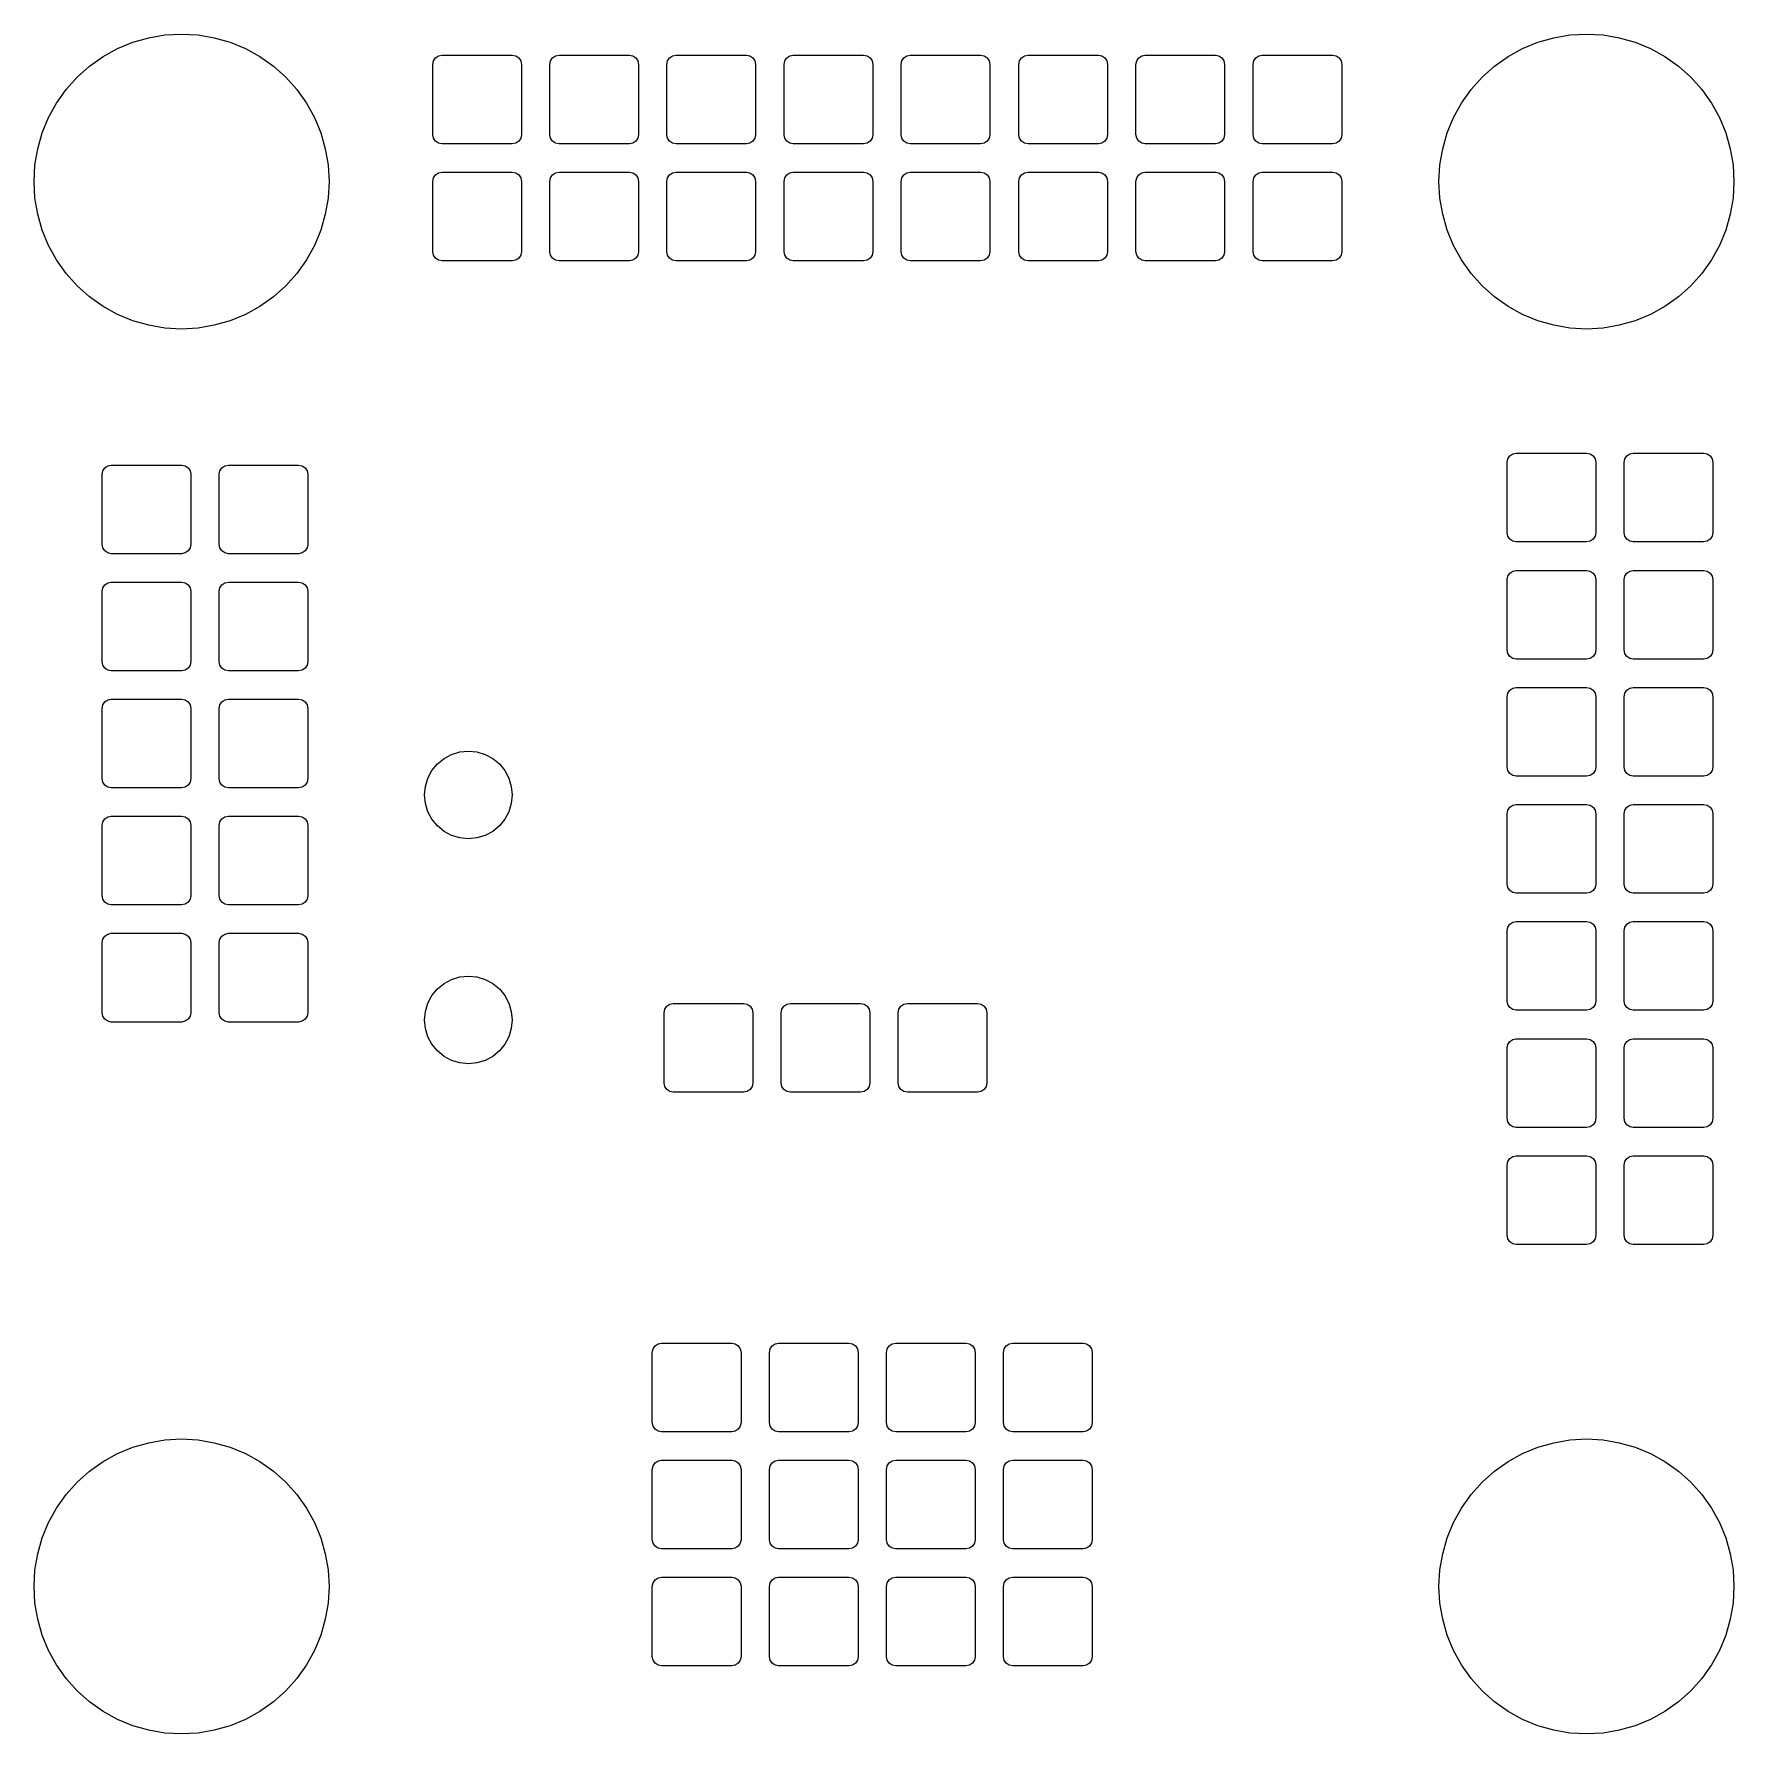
# Model space of a CAD drawing. Extents: x 4.8 to 6.25, y -4.45 to -3.
import ezdxf

# ---------------------------------------------------------------- set-up
doc = ezdxf.new("R2010")
doc.units = 0
doc.header["$MEASUREMENT"] = 0
doc.layers.add('BLACK', color=7, linetype='CONTINUOUS')

msp = doc.modelspace()

# ---------------------------------------------------------------- linework, layer by layer
at = {"layer": 'BLACK', "linetype": 'CONTINUOUS'}
for p, q in [((4.8828, -3.00864), (4.89638, -3.00473)), ((4.89638, -3.00473), (4.9103, -3.00237)), ((4.9103, -3.00237), (4.92441, -3.00157)), ((4.92441, -3.00157), (4.93852, -3.00237)), ((4.93852, -3.00237), (4.95244, -3.00473)), ((4.95244, -3.00473), (4.96602, -3.00864)), ((6.0828, -3.00864), (6.09638, -3.00473)), ((6.09638, -3.00473), (6.1103, -3.00237)), ((6.1103, -3.00237), (6.12441, -3.00157)), ((6.12441, -3.00157), (6.13852, -3.00237)), ((6.13852, -3.00237), (6.15244, -3.00473)), ((6.15244, -3.00473), (6.16602, -3.00864)), ((4.85738, -3.02089), (4.86975, -3.01405)), ((4.86975, -3.01405), (4.8828, -3.00864)), ((4.96602, -3.00864), (4.97907, -3.01405)), ((4.97907, -3.01405), (4.99144, -3.02089)), ((5.1439, -3.02028), (5.14691, -3.01969)), ((5.14691, -3.01969), (5.20691, -3.01969)), ((5.20691, -3.01969), (5.20992, -3.02028)), ((5.2439, -3.02028), (5.24691, -3.01969)), ((5.24691, -3.01969), (5.30691, -3.01969)), ((5.30691, -3.01969), (5.30992, -3.02028)), ((5.3439, -3.02028), (5.34691, -3.01969)), ((5.34691, -3.01969), (5.40691, -3.01969)), ((5.40691, -3.01969), (5.40992, -3.02028)), ((5.4439, -3.02028), (5.44691, -3.01969)), ((5.44691, -3.01969), (5.50691, -3.01969)), ((5.50691, -3.01969), (5.50992, -3.02028)), ((5.5439, -3.02028), (5.54691, -3.01969)), ((5.54691, -3.01969), (5.60691, -3.01969)), ((5.60691, -3.01969), (5.60992, -3.02028)), ((5.64449, -3.02023), (5.6475, -3.01963)), ((5.6475, -3.01963), (5.7075, -3.01963)), ((5.7075, -3.01963), (5.71051, -3.02023)), ((5.74449, -3.02023), (5.7475, -3.01963)), ((5.7475, -3.01963), (5.8075, -3.01963)), ((5.8075, -3.01963), (5.81051, -3.02023)), ((5.84449, -3.02023), (5.8475, -3.01963)), ((5.8475, -3.01963), (5.9075, -3.01963)), ((5.9075, -3.01963), (5.91051, -3.02023)), ((6.05738, -3.02089), (6.06975, -3.01405)), ((6.06975, -3.01405), (6.0828, -3.00864)), ((6.16602, -3.00864), (6.17907, -3.01405)), ((6.17907, -3.01405), (6.19144, -3.02089)), ((4.83533, -3.03847), (4.84586, -3.02906)), ((4.84586, -3.02906), (4.85738, -3.02089)), ((4.99144, -3.02089), (5.00296, -3.02906)), ((5.00296, -3.02906), (5.01349, -3.03847)), ((5.13904, -3.02756), (5.13963, -3.02455)), ((5.13904, -3.08756), (5.13904, -3.02756)), ((5.13963, -3.02455), (5.14134, -3.02199)), ((5.14134, -3.02199), (5.1439, -3.02028)), ((5.20992, -3.02028), (5.21248, -3.02199)), ((5.21248, -3.02199), (5.21418, -3.02455)), ((5.21418, -3.02455), (5.21478, -3.02756)), ((5.21478, -3.02756), (5.21478, -3.08756)), ((5.23904, -3.02756), (5.23963, -3.02455)), ((5.23904, -3.08756), (5.23904, -3.02756)), ((5.23963, -3.02455), (5.24134, -3.02199)), ((5.24134, -3.02199), (5.2439, -3.02028)), ((5.30992, -3.02028), (5.31248, -3.02199)), ((5.31248, -3.02199), (5.31418, -3.02455)), ((5.31418, -3.02455), (5.31478, -3.02756)), ((5.31478, -3.02756), (5.31478, -3.08756)), ((5.33904, -3.02756), (5.33963, -3.02455)), ((5.33904, -3.08756), (5.33904, -3.02756)), ((5.33963, -3.02455), (5.34134, -3.02199)), ((5.34134, -3.02199), (5.3439, -3.02028)), ((5.40992, -3.02028), (5.41248, -3.02199)), ((5.41248, -3.02199), (5.41418, -3.02455)), ((5.41418, -3.02455), (5.41478, -3.02756)), ((5.41478, -3.02756), (5.41478, -3.08756)), ((5.43904, -3.02756), (5.43963, -3.02455)), ((5.43904, -3.08756), (5.43904, -3.02756)), ((5.43963, -3.02455), (5.44134, -3.02199)), ((5.44134, -3.02199), (5.4439, -3.02028)), ((5.50992, -3.02028), (5.51248, -3.02199)), ((5.51248, -3.02199), (5.51418, -3.02455)), ((5.51418, -3.02455), (5.51478, -3.02756)), ((5.51478, -3.02756), (5.51478, -3.08756)), ((5.53904, -3.02756), (5.53963, -3.02455)), ((5.53904, -3.08756), (5.53904, -3.02756)), ((5.53963, -3.02455), (5.54134, -3.02199)), ((5.54134, -3.02199), (5.5439, -3.02028)), ((5.60992, -3.02028), (5.61248, -3.02199)), ((5.61248, -3.02199), (5.61418, -3.02455)), ((5.61418, -3.02455), (5.61478, -3.02756)), ((5.61478, -3.02756), (5.61478, -3.08756)), ((5.63963, -3.0275), (5.64023, -3.02449)), ((5.63963, -3.0875), (5.63963, -3.0275)), ((5.64023, -3.02449), (5.64193, -3.02193)), ((5.64193, -3.02193), (5.64449, -3.02023)), ((5.71051, -3.02023), (5.71307, -3.02193)), ((5.71307, -3.02193), (5.71477, -3.02449)), ((5.71477, -3.02449), (5.71537, -3.0275)), ((5.71537, -3.0275), (5.71537, -3.0875)), ((5.73963, -3.0275), (5.74023, -3.02449)), ((5.73963, -3.0875), (5.73963, -3.0275)), ((5.74023, -3.02449), (5.74193, -3.02193)), ((5.74193, -3.02193), (5.74449, -3.02023)), ((5.81051, -3.02023), (5.81307, -3.02193)), ((5.81307, -3.02193), (5.81477, -3.02449)), ((5.81477, -3.02449), (5.81537, -3.0275)), ((5.81537, -3.0275), (5.81537, -3.0875)), ((5.83963, -3.0275), (5.84023, -3.02449)), ((5.83963, -3.0875), (5.83963, -3.0275)), ((5.84023, -3.02449), (5.84193, -3.02193)), ((5.84193, -3.02193), (5.84449, -3.02023)), ((5.91051, -3.02023), (5.91307, -3.02193)), ((5.91307, -3.02193), (5.91477, -3.02449)), ((5.91477, -3.02449), (5.91537, -3.0275)), ((5.91537, -3.0275), (5.91537, -3.0875)), ((6.03533, -3.03847), (6.04586, -3.02906)), ((6.04586, -3.02906), (6.05738, -3.02089)), ((6.19144, -3.02089), (6.20296, -3.02906)), ((6.20296, -3.02906), (6.21349, -3.03847)), ((4.81774, -3.06053), (4.82591, -3.04901)), ((4.82591, -3.04901), (4.83533, -3.03847)), ((5.01349, -3.03847), (5.02291, -3.04901)), ((5.02291, -3.04901), (5.03108, -3.06053)), ((6.01774, -3.06053), (6.02591, -3.04901)), ((6.02591, -3.04901), (6.03533, -3.03847)), ((6.21349, -3.03847), (6.22291, -3.04901)), ((6.22291, -3.04901), (6.23108, -3.06053)), ((4.8109, -3.0729), (4.81774, -3.06053)), ((5.03108, -3.06053), (5.03792, -3.0729)), ((6.0109, -3.0729), (6.01774, -3.06053)), ((6.23108, -3.06053), (6.23792, -3.0729)), ((4.80549, -3.08595), (4.8109, -3.0729)), ((5.03792, -3.0729), (5.04332, -3.08595)), ((6.00549, -3.08595), (6.0109, -3.0729)), ((6.23792, -3.0729), (6.24332, -3.08595)), ((4.80158, -3.09952), (4.80549, -3.08595)), ((5.04332, -3.08595), (5.04723, -3.09952)), ((5.13963, -3.09057), (5.13904, -3.08756)), ((5.14134, -3.09313), (5.13963, -3.09057)), ((5.21418, -3.09057), (5.21248, -3.09313)), ((5.21478, -3.08756), (5.21418, -3.09057)), ((5.23963, -3.09057), (5.23904, -3.08756)), ((5.24134, -3.09313), (5.23963, -3.09057)), ((5.31418, -3.09057), (5.31248, -3.09313)), ((5.31478, -3.08756), (5.31418, -3.09057)), ((5.33963, -3.09057), (5.33904, -3.08756)), ((5.34134, -3.09313), (5.33963, -3.09057)), ((5.41418, -3.09057), (5.41248, -3.09313)), ((5.41478, -3.08756), (5.41418, -3.09057)), ((5.43963, -3.09057), (5.43904, -3.08756)), ((5.44134, -3.09313), (5.43963, -3.09057)), ((5.51418, -3.09057), (5.51248, -3.09313)), ((5.51478, -3.08756), (5.51418, -3.09057)), ((5.53963, -3.09057), (5.53904, -3.08756)), ((5.54134, -3.09313), (5.53963, -3.09057)), ((5.61418, -3.09057), (5.61248, -3.09313)), ((5.61478, -3.08756), (5.61418, -3.09057)), ((5.64023, -3.09051), (5.63963, -3.0875)), ((5.64193, -3.09307), (5.64023, -3.09051)), ((5.71477, -3.09051), (5.71307, -3.09307)), ((5.71537, -3.0875), (5.71477, -3.09051)), ((5.74023, -3.09051), (5.73963, -3.0875)), ((5.74193, -3.09307), (5.74023, -3.09051)), ((5.81477, -3.09051), (5.81307, -3.09307)), ((5.81537, -3.0875), (5.81477, -3.09051)), ((5.84023, -3.09051), (5.83963, -3.0875)), ((5.84193, -3.09307), (5.84023, -3.09051)), ((5.91477, -3.09051), (5.91307, -3.09307)), ((5.91537, -3.0875), (5.91477, -3.09051)), ((6.00158, -3.09952), (6.00549, -3.08595)), ((6.24332, -3.08595), (6.24723, -3.09952)), ((4.79922, -3.11345), (4.80158, -3.09952)), ((5.04723, -3.09952), (5.0496, -3.11345)), ((5.1439, -3.09483), (5.14134, -3.09313)), ((5.14691, -3.09543), (5.1439, -3.09483)), ((5.20691, -3.09543), (5.14691, -3.09543)), ((5.20992, -3.09483), (5.20691, -3.09543)), ((5.21248, -3.09313), (5.20992, -3.09483)), ((5.2439, -3.09483), (5.24134, -3.09313)), ((5.24691, -3.09543), (5.2439, -3.09483)), ((5.30691, -3.09543), (5.24691, -3.09543)), ((5.30992, -3.09483), (5.30691, -3.09543)), ((5.31248, -3.09313), (5.30992, -3.09483)), ((5.3439, -3.09483), (5.34134, -3.09313)), ((5.34691, -3.09543), (5.3439, -3.09483)), ((5.40691, -3.09543), (5.34691, -3.09543)), ((5.40992, -3.09483), (5.40691, -3.09543)), ((5.41248, -3.09313), (5.40992, -3.09483)), ((5.4439, -3.09483), (5.44134, -3.09313)), ((5.44691, -3.09543), (5.4439, -3.09483)), ((5.50691, -3.09543), (5.44691, -3.09543)), ((5.50992, -3.09483), (5.50691, -3.09543)), ((5.51248, -3.09313), (5.50992, -3.09483)), ((5.5439, -3.09483), (5.54134, -3.09313)), ((5.54691, -3.09543), (5.5439, -3.09483)), ((5.60691, -3.09543), (5.54691, -3.09543)), ((5.60992, -3.09483), (5.60691, -3.09543)), ((5.61248, -3.09313), (5.60992, -3.09483)), ((5.64449, -3.09477), (5.64193, -3.09307)), ((5.6475, -3.09537), (5.64449, -3.09477)), ((5.7075, -3.09537), (5.6475, -3.09537)), ((5.71051, -3.09477), (5.7075, -3.09537)), ((5.71307, -3.09307), (5.71051, -3.09477)), ((5.74449, -3.09477), (5.74193, -3.09307)), ((5.7475, -3.09537), (5.74449, -3.09477)), ((5.8075, -3.09537), (5.7475, -3.09537)), ((5.81051, -3.09477), (5.8075, -3.09537)), ((5.81307, -3.09307), (5.81051, -3.09477)), ((5.84449, -3.09477), (5.84193, -3.09307)), ((5.8475, -3.09537), (5.84449, -3.09477)), ((5.9075, -3.09537), (5.8475, -3.09537)), ((5.91051, -3.09477), (5.9075, -3.09537)), ((5.91307, -3.09307), (5.91051, -3.09477)), ((5.99922, -3.11345), (6.00158, -3.09952)), ((6.24723, -3.09952), (6.2496, -3.11345)), ((4.79843, -3.12756), (4.79922, -3.11345)), ((5.0496, -3.11345), (5.05039, -3.12756)), ((5.14134, -3.12199), (5.1439, -3.12028)), ((5.1439, -3.12028), (5.14691, -3.11969)), ((5.14691, -3.11969), (5.20691, -3.11969)), ((5.20691, -3.11969), (5.20992, -3.12028)), ((5.20992, -3.12028), (5.21248, -3.12199)), ((5.24134, -3.12199), (5.2439, -3.12028)), ((5.2439, -3.12028), (5.24691, -3.11969)), ((5.24691, -3.11969), (5.30691, -3.11969)), ((5.30691, -3.11969), (5.30992, -3.12028)), ((5.30992, -3.12028), (5.31248, -3.12199)), ((5.34134, -3.12199), (5.3439, -3.12028)), ((5.3439, -3.12028), (5.34691, -3.11969)), ((5.34691, -3.11969), (5.40691, -3.11969)), ((5.40691, -3.11969), (5.40992, -3.12028)), ((5.40992, -3.12028), (5.41248, -3.12199)), ((5.44134, -3.12199), (5.4439, -3.12028)), ((5.4439, -3.12028), (5.44691, -3.11969)), ((5.44691, -3.11969), (5.50691, -3.11969)), ((5.50691, -3.11969), (5.50992, -3.12028)), ((5.50992, -3.12028), (5.51248, -3.12199)), ((5.54134, -3.12199), (5.5439, -3.12028)), ((5.5439, -3.12028), (5.54691, -3.11969)), ((5.54691, -3.11969), (5.60691, -3.11969)), ((5.60691, -3.11969), (5.60992, -3.12028)), ((5.60992, -3.12028), (5.61248, -3.12199)), ((5.64193, -3.12193), (5.64449, -3.12023)), ((5.64449, -3.12023), (5.6475, -3.11963)), ((5.6475, -3.11963), (5.7075, -3.11963)), ((5.7075, -3.11963), (5.71051, -3.12023)), ((5.71051, -3.12023), (5.71307, -3.12193)), ((5.74193, -3.12193), (5.74449, -3.12023)), ((5.74449, -3.12023), (5.7475, -3.11963)), ((5.7475, -3.11963), (5.8075, -3.11963)), ((5.8075, -3.11963), (5.81051, -3.12023)), ((5.81051, -3.12023), (5.81307, -3.12193)), ((5.84193, -3.12193), (5.84449, -3.12023)), ((5.84449, -3.12023), (5.8475, -3.11963)), ((5.8475, -3.11963), (5.9075, -3.11963)), ((5.9075, -3.11963), (5.91051, -3.12023)), ((5.91051, -3.12023), (5.91307, -3.12193)), ((5.99843, -3.12756), (5.99922, -3.11345)), ((6.2496, -3.11345), (6.25039, -3.12756)), ((4.79922, -3.14166), (4.79843, -3.12756)), ((5.05039, -3.12756), (5.0496, -3.14166)), ((5.13904, -3.12756), (5.13963, -3.12455)), ((5.13904, -3.18756), (5.13904, -3.12756)), ((5.13963, -3.12455), (5.14134, -3.12199)), ((5.21248, -3.12199), (5.21418, -3.12455)), ((5.21418, -3.12455), (5.21478, -3.12756)), ((5.21478, -3.12756), (5.21478, -3.18756)), ((5.23904, -3.12756), (5.23963, -3.12455)), ((5.23904, -3.18756), (5.23904, -3.12756)), ((5.23963, -3.12455), (5.24134, -3.12199)), ((5.31248, -3.12199), (5.31418, -3.12455)), ((5.31418, -3.12455), (5.31478, -3.12756)), ((5.31478, -3.12756), (5.31478, -3.18756)), ((5.33904, -3.12756), (5.33963, -3.12455)), ((5.33904, -3.18756), (5.33904, -3.12756)), ((5.33963, -3.12455), (5.34134, -3.12199)), ((5.41248, -3.12199), (5.41418, -3.12455)), ((5.41418, -3.12455), (5.41478, -3.12756)), ((5.41478, -3.12756), (5.41478, -3.18756)), ((5.43904, -3.12756), (5.43963, -3.12455)), ((5.43904, -3.18756), (5.43904, -3.12756)), ((5.43963, -3.12455), (5.44134, -3.12199)), ((5.51248, -3.12199), (5.51418, -3.12455)), ((5.51418, -3.12455), (5.51478, -3.12756)), ((5.51478, -3.12756), (5.51478, -3.18756)), ((5.53904, -3.12756), (5.53963, -3.12455)), ((5.53904, -3.18756), (5.53904, -3.12756)), ((5.53963, -3.12455), (5.54134, -3.12199)), ((5.61248, -3.12199), (5.61418, -3.12455)), ((5.61418, -3.12455), (5.61478, -3.12756)), ((5.61478, -3.12756), (5.61478, -3.18756)), ((5.63963, -3.1275), (5.64023, -3.12449)), ((5.63963, -3.1875), (5.63963, -3.1275)), ((5.64023, -3.12449), (5.64193, -3.12193)), ((5.71307, -3.12193), (5.71477, -3.12449)), ((5.71477, -3.12449), (5.71537, -3.1275)), ((5.71537, -3.1275), (5.71537, -3.1875)), ((5.73963, -3.1275), (5.74023, -3.12449)), ((5.73963, -3.1875), (5.73963, -3.1275)), ((5.74023, -3.12449), (5.74193, -3.12193)), ((5.81307, -3.12193), (5.81477, -3.12449)), ((5.81477, -3.12449), (5.81537, -3.1275)), ((5.81537, -3.1275), (5.81537, -3.1875)), ((5.83963, -3.1275), (5.84023, -3.12449)), ((5.83963, -3.1875), (5.83963, -3.1275)), ((5.84023, -3.12449), (5.84193, -3.12193)), ((5.91307, -3.12193), (5.91477, -3.12449)), ((5.91477, -3.12449), (5.91537, -3.1275)), ((5.91537, -3.1275), (5.91537, -3.1875)), ((5.99922, -3.14166), (5.99843, -3.12756)), ((6.25039, -3.12756), (6.2496, -3.14166)), ((4.80158, -3.15559), (4.79922, -3.14166)), ((5.0496, -3.14166), (5.04723, -3.15559)), ((6.00158, -3.15559), (5.99922, -3.14166)), ((6.2496, -3.14166), (6.24723, -3.15559)), ((4.80549, -3.16917), (4.80158, -3.15559)), ((5.04723, -3.15559), (5.04332, -3.16917)), ((6.00549, -3.16917), (6.00158, -3.15559)), ((6.24723, -3.15559), (6.24332, -3.16917)), ((4.8109, -3.18222), (4.80549, -3.16917)), ((5.04332, -3.16917), (5.03792, -3.18222)), ((6.0109, -3.18222), (6.00549, -3.16917)), ((6.24332, -3.16917), (6.23792, -3.18222)), ((4.81774, -3.19459), (4.8109, -3.18222)), ((5.03792, -3.18222), (5.03108, -3.19459)), ((5.13963, -3.19057), (5.13904, -3.18756)), ((5.14134, -3.19313), (5.13963, -3.19057)), ((5.1439, -3.19483), (5.14134, -3.19313)), ((5.21248, -3.19313), (5.20992, -3.19483)), ((5.21418, -3.19057), (5.21248, -3.19313)), ((5.21478, -3.18756), (5.21418, -3.19057)), ((5.23963, -3.19057), (5.23904, -3.18756)), ((5.24134, -3.19313), (5.23963, -3.19057)), ((5.2439, -3.19483), (5.24134, -3.19313)), ((5.31248, -3.19313), (5.30992, -3.19483)), ((5.31418, -3.19057), (5.31248, -3.19313)), ((5.31478, -3.18756), (5.31418, -3.19057)), ((5.33963, -3.19057), (5.33904, -3.18756)), ((5.34134, -3.19313), (5.33963, -3.19057)), ((5.3439, -3.19483), (5.34134, -3.19313)), ((5.41248, -3.19313), (5.40992, -3.19483)), ((5.41418, -3.19057), (5.41248, -3.19313)), ((5.41478, -3.18756), (5.41418, -3.19057)), ((5.43963, -3.19057), (5.43904, -3.18756)), ((5.44134, -3.19313), (5.43963, -3.19057)), ((5.4439, -3.19483), (5.44134, -3.19313)), ((5.51248, -3.19313), (5.50992, -3.19483)), ((5.51418, -3.19057), (5.51248, -3.19313)), ((5.51478, -3.18756), (5.51418, -3.19057)), ((5.53963, -3.19057), (5.53904, -3.18756)), ((5.54134, -3.19313), (5.53963, -3.19057)), ((5.5439, -3.19483), (5.54134, -3.19313)), ((5.61248, -3.19313), (5.60992, -3.19483)), ((5.61418, -3.19057), (5.61248, -3.19313)), ((5.61478, -3.18756), (5.61418, -3.19057)), ((5.64023, -3.19051), (5.63963, -3.1875)), ((5.64193, -3.19307), (5.64023, -3.19051)), ((5.64449, -3.19477), (5.64193, -3.19307)), ((5.71307, -3.19307), (5.71051, -3.19477)), ((5.71477, -3.19051), (5.71307, -3.19307)), ((5.71537, -3.1875), (5.71477, -3.19051)), ((5.74023, -3.19051), (5.73963, -3.1875)), ((5.74193, -3.19307), (5.74023, -3.19051)), ((5.74449, -3.19477), (5.74193, -3.19307)), ((5.81307, -3.19307), (5.81051, -3.19477)), ((5.81477, -3.19051), (5.81307, -3.19307)), ((5.81537, -3.1875), (5.81477, -3.19051)), ((5.84023, -3.19051), (5.83963, -3.1875)), ((5.84193, -3.19307), (5.84023, -3.19051)), ((5.84449, -3.19477), (5.84193, -3.19307)), ((5.91307, -3.19307), (5.91051, -3.19477)), ((5.91477, -3.19051), (5.91307, -3.19307)), ((5.91537, -3.1875), (5.91477, -3.19051)), ((6.01774, -3.19459), (6.0109, -3.18222)), ((6.23792, -3.18222), (6.23108, -3.19459)), ((4.82591, -3.20611), (4.81774, -3.19459)), ((4.83533, -3.21664), (4.82591, -3.20611)), ((5.02291, -3.20611), (5.01349, -3.21664)), ((5.03108, -3.19459), (5.02291, -3.20611)), ((5.14691, -3.19543), (5.1439, -3.19483)), ((5.20691, -3.19543), (5.14691, -3.19543)), ((5.20992, -3.19483), (5.20691, -3.19543)), ((5.24691, -3.19543), (5.2439, -3.19483)), ((5.30691, -3.19543), (5.24691, -3.19543)), ((5.30992, -3.19483), (5.30691, -3.19543)), ((5.34691, -3.19543), (5.3439, -3.19483)), ((5.40691, -3.19543), (5.34691, -3.19543)), ((5.40992, -3.19483), (5.40691, -3.19543)), ((5.44691, -3.19543), (5.4439, -3.19483)), ((5.50691, -3.19543), (5.44691, -3.19543)), ((5.50992, -3.19483), (5.50691, -3.19543)), ((5.54691, -3.19543), (5.5439, -3.19483)), ((5.60691, -3.19543), (5.54691, -3.19543)), ((5.60992, -3.19483), (5.60691, -3.19543)), ((5.6475, -3.19537), (5.64449, -3.19477)), ((5.7075, -3.19537), (5.6475, -3.19537)), ((5.71051, -3.19477), (5.7075, -3.19537)), ((5.7475, -3.19537), (5.74449, -3.19477)), ((5.8075, -3.19537), (5.7475, -3.19537)), ((5.81051, -3.19477), (5.8075, -3.19537)), ((5.8475, -3.19537), (5.84449, -3.19477)), ((5.9075, -3.19537), (5.8475, -3.19537)), ((5.91051, -3.19477), (5.9075, -3.19537)), ((6.02591, -3.20611), (6.01774, -3.19459)), ((6.03533, -3.21664), (6.02591, -3.20611)), ((6.22291, -3.20611), (6.21349, -3.21664)), ((6.23108, -3.19459), (6.22291, -3.20611)), ((4.84586, -3.22606), (4.83533, -3.21664)), ((5.01349, -3.21664), (5.00296, -3.22606)), ((6.04586, -3.22606), (6.03533, -3.21664)), ((6.21349, -3.21664), (6.20296, -3.22606)), ((4.85738, -3.23423), (4.84586, -3.22606)), ((4.86975, -3.24107), (4.85738, -3.23423)), ((4.99144, -3.23423), (4.97907, -3.24107)), ((5.00296, -3.22606), (4.99144, -3.23423)), ((6.05738, -3.23423), (6.04586, -3.22606)), ((6.06975, -3.24107), (6.05738, -3.23423)), ((6.19144, -3.23423), (6.17907, -3.24107)), ((6.20296, -3.22606), (6.19144, -3.23423)), ((4.8828, -3.24647), (4.86975, -3.24107)), ((4.89638, -3.25038), (4.8828, -3.24647)), ((4.9103, -3.25275), (4.89638, -3.25038)), ((4.95244, -3.25038), (4.93852, -3.25275)), ((4.96602, -3.24647), (4.95244, -3.25038)), ((4.97907, -3.24107), (4.96602, -3.24647)), ((6.0828, -3.24647), (6.06975, -3.24107)), ((6.09638, -3.25038), (6.0828, -3.24647)), ((6.1103, -3.25275), (6.09638, -3.25038)), ((6.15244, -3.25038), (6.13852, -3.25275)), ((6.16602, -3.24647), (6.15244, -3.25038)), ((6.17907, -3.24107), (6.16602, -3.24647)), ((4.92441, -3.25354), (4.9103, -3.25275)), ((4.93852, -3.25275), (4.92441, -3.25354)), ((6.12441, -3.25354), (6.1103, -3.25275)), ((6.13852, -3.25275), (6.12441, -3.25354)), ((6.05654, -3.36756), (6.05713, -3.36455)), ((6.05654, -3.42756), (6.05654, -3.36756)), ((6.05713, -3.36455), (6.05884, -3.36199)), ((6.05884, -3.36199), (6.0614, -3.36028)), ((6.0614, -3.36028), (6.06441, -3.35969)), ((6.06441, -3.35969), (6.12441, -3.35969)), ((6.12441, -3.35969), (6.12742, -3.36028)), ((6.12742, -3.36028), (6.12998, -3.36199)), ((6.12998, -3.36199), (6.13168, -3.36455)), ((6.13168, -3.36455), (6.13228, -3.36756)), ((6.13228, -3.36756), (6.13228, -3.42756)), ((6.15654, -3.36756), (6.15713, -3.36455)), ((6.15654, -3.42756), (6.15654, -3.36756)), ((6.15713, -3.36455), (6.15884, -3.36199)), ((6.15884, -3.36199), (6.1614, -3.36028)), ((6.1614, -3.36028), (6.16441, -3.35969)), ((6.16441, -3.35969), (6.22441, -3.35969)), ((6.22441, -3.35969), (6.22742, -3.36028)), ((6.22742, -3.36028), (6.22998, -3.36199)), ((6.22998, -3.36199), (6.23168, -3.36455)), ((6.23168, -3.36455), (6.23228, -3.36756)), ((6.23228, -3.36756), (6.23228, -3.42756)), ((4.85654, -3.37756), (4.85713, -3.37455)), ((4.85654, -3.43756), (4.85654, -3.37756)), ((4.85713, -3.37455), (4.85884, -3.37199)), ((4.85884, -3.37199), (4.8614, -3.37028)), ((4.8614, -3.37028), (4.86441, -3.36969)), ((4.86441, -3.36969), (4.92441, -3.36969)), ((4.92441, -3.36969), (4.92742, -3.37028)), ((4.92742, -3.37028), (4.92998, -3.37199)), ((4.92998, -3.37199), (4.93168, -3.37455)), ((4.93168, -3.37455), (4.93228, -3.37756)), ((4.93228, -3.37756), (4.93228, -3.43756)), ((4.95654, -3.37756), (4.95713, -3.37455)), ((4.95654, -3.43756), (4.95654, -3.37756)), ((4.95713, -3.37455), (4.95884, -3.37199)), ((4.95884, -3.37199), (4.9614, -3.37028)), ((4.9614, -3.37028), (4.96441, -3.36969)), ((4.96441, -3.36969), (5.02441, -3.36969)), ((5.02441, -3.36969), (5.02742, -3.37028)), ((5.02742, -3.37028), (5.02998, -3.37199)), ((5.02998, -3.37199), (5.03168, -3.37455)), ((5.03168, -3.37455), (5.03228, -3.37756)), ((5.03228, -3.37756), (5.03228, -3.43756)), ((4.85713, -3.44057), (4.85654, -3.43756)), ((4.85884, -3.44313), (4.85713, -3.44057)), ((4.93168, -3.44057), (4.92998, -3.44313)), ((4.93228, -3.43756), (4.93168, -3.44057)), ((4.95713, -3.44057), (4.95654, -3.43756)), ((4.95884, -3.44313), (4.95713, -3.44057)), ((5.03168, -3.44057), (5.02998, -3.44313)), ((5.03228, -3.43756), (5.03168, -3.44057)), ((6.05713, -3.43057), (6.05654, -3.42756)), ((6.05884, -3.43313), (6.05713, -3.43057)), ((6.0614, -3.43483), (6.05884, -3.43313)), ((6.06441, -3.43543), (6.0614, -3.43483)), ((6.12441, -3.43543), (6.06441, -3.43543)), ((6.12742, -3.43483), (6.12441, -3.43543)), ((6.12998, -3.43313), (6.12742, -3.43483)), ((6.13168, -3.43057), (6.12998, -3.43313)), ((6.13228, -3.42756), (6.13168, -3.43057)), ((6.15713, -3.43057), (6.15654, -3.42756)), ((6.15884, -3.43313), (6.15713, -3.43057)), ((6.1614, -3.43483), (6.15884, -3.43313)), ((6.16441, -3.43543), (6.1614, -3.43483)), ((6.22441, -3.43543), (6.16441, -3.43543)), ((6.22742, -3.43483), (6.22441, -3.43543)), ((6.22998, -3.43313), (6.22742, -3.43483)), ((6.23168, -3.43057), (6.22998, -3.43313)), ((6.23228, -3.42756), (6.23168, -3.43057)), ((4.8614, -3.44483), (4.85884, -3.44313)), ((4.86441, -3.44543), (4.8614, -3.44483)), ((4.92441, -3.44543), (4.86441, -3.44543)), ((4.92742, -3.44483), (4.92441, -3.44543)), ((4.92998, -3.44313), (4.92742, -3.44483)), ((4.9614, -3.44483), (4.95884, -3.44313)), ((4.96441, -3.44543), (4.9614, -3.44483)), ((5.02441, -3.44543), (4.96441, -3.44543)), ((5.02742, -3.44483), (5.02441, -3.44543)), ((5.02998, -3.44313), (5.02742, -3.44483)), ((4.8614, -3.47028), (4.86441, -3.46969)), ((4.86441, -3.46969), (4.92441, -3.46969)), ((4.92441, -3.46969), (4.92742, -3.47028)), ((4.9614, -3.47028), (4.96441, -3.46969)), ((4.96441, -3.46969), (5.02441, -3.46969)), ((5.02441, -3.46969), (5.02742, -3.47028)), ((6.05654, -3.46756), (6.05713, -3.46455)), ((6.05654, -3.52756), (6.05654, -3.46756)), ((6.05713, -3.46455), (6.05884, -3.46199)), ((6.05884, -3.46199), (6.0614, -3.46028)), ((6.0614, -3.46028), (6.06441, -3.45969)), ((6.06441, -3.45969), (6.12441, -3.45969)), ((6.12441, -3.45969), (6.12742, -3.46028)), ((6.12742, -3.46028), (6.12998, -3.46199)), ((6.12998, -3.46199), (6.13168, -3.46455)), ((6.13168, -3.46455), (6.13228, -3.46756)), ((6.13228, -3.46756), (6.13228, -3.52756)), ((6.15654, -3.46756), (6.15713, -3.46455)), ((6.15654, -3.52756), (6.15654, -3.46756)), ((6.15713, -3.46455), (6.15884, -3.46199)), ((6.15884, -3.46199), (6.1614, -3.46028)), ((6.1614, -3.46028), (6.16441, -3.45969)), ((6.16441, -3.45969), (6.22441, -3.45969)), ((6.22441, -3.45969), (6.22742, -3.46028)), ((6.22742, -3.46028), (6.22998, -3.46199)), ((6.22998, -3.46199), (6.23168, -3.46455)), ((6.23168, -3.46455), (6.23228, -3.46756)), ((6.23228, -3.46756), (6.23228, -3.52756)), ((4.85654, -3.47756), (4.85713, -3.47455)), ((4.85654, -3.53756), (4.85654, -3.47756)), ((4.85713, -3.47455), (4.85884, -3.47199)), ((4.85884, -3.47199), (4.8614, -3.47028)), ((4.92742, -3.47028), (4.92998, -3.47199)), ((4.92998, -3.47199), (4.93168, -3.47455)), ((4.93168, -3.47455), (4.93228, -3.47756)), ((4.93228, -3.47756), (4.93228, -3.53756)), ((4.95654, -3.47756), (4.95713, -3.47455)), ((4.95654, -3.53756), (4.95654, -3.47756)), ((4.95713, -3.47455), (4.95884, -3.47199)), ((4.95884, -3.47199), (4.9614, -3.47028)), ((5.02742, -3.47028), (5.02998, -3.47199)), ((5.02998, -3.47199), (5.03168, -3.47455)), ((5.03168, -3.47455), (5.03228, -3.47756)), ((5.03228, -3.47756), (5.03228, -3.53756)), ((6.05713, -3.53057), (6.05654, -3.52756)), ((6.13228, -3.52756), (6.13168, -3.53057)), ((6.15713, -3.53057), (6.15654, -3.52756)), ((6.23228, -3.52756), (6.23168, -3.53057)), ((4.85713, -3.54057), (4.85654, -3.53756)), ((4.85884, -3.54313), (4.85713, -3.54057)), ((4.93168, -3.54057), (4.92998, -3.54313)), ((4.93228, -3.53756), (4.93168, -3.54057)), ((4.95713, -3.54057), (4.95654, -3.53756)), ((4.95884, -3.54313), (4.95713, -3.54057)), ((5.03168, -3.54057), (5.02998, -3.54313)), ((5.03228, -3.53756), (5.03168, -3.54057)), ((6.05884, -3.53313), (6.05713, -3.53057)), ((6.0614, -3.53483), (6.05884, -3.53313)), ((6.06441, -3.53543), (6.0614, -3.53483)), ((6.12441, -3.53543), (6.06441, -3.53543)), ((6.12742, -3.53483), (6.12441, -3.53543)), ((6.12998, -3.53313), (6.12742, -3.53483)), ((6.13168, -3.53057), (6.12998, -3.53313)), ((6.15884, -3.53313), (6.15713, -3.53057)), ((6.1614, -3.53483), (6.15884, -3.53313)), ((6.16441, -3.53543), (6.1614, -3.53483)), ((6.22441, -3.53543), (6.16441, -3.53543)), ((6.22742, -3.53483), (6.22441, -3.53543)), ((6.22998, -3.53313), (6.22742, -3.53483)), ((6.23168, -3.53057), (6.22998, -3.53313)), ((4.8614, -3.54483), (4.85884, -3.54313)), ((4.86441, -3.54543), (4.8614, -3.54483)), ((4.92441, -3.54543), (4.86441, -3.54543)), ((4.92742, -3.54483), (4.92441, -3.54543)), ((4.92998, -3.54313), (4.92742, -3.54483)), ((4.9614, -3.54483), (4.95884, -3.54313)), ((4.96441, -3.54543), (4.9614, -3.54483)), ((5.02441, -3.54543), (4.96441, -3.54543)), ((5.02742, -3.54483), (5.02441, -3.54543)), ((5.02998, -3.54313), (5.02742, -3.54483)), ((4.85884, -3.57199), (4.8614, -3.57028)), ((4.8614, -3.57028), (4.86441, -3.56969)), ((4.86441, -3.56969), (4.92441, -3.56969)), ((4.92441, -3.56969), (4.92742, -3.57028)), ((4.92742, -3.57028), (4.92998, -3.57199)), ((4.95884, -3.57199), (4.9614, -3.57028)), ((4.9614, -3.57028), (4.96441, -3.56969)), ((4.96441, -3.56969), (5.02441, -3.56969)), ((5.02441, -3.56969), (5.02742, -3.57028)), ((5.02742, -3.57028), (5.02998, -3.57199)), ((6.05654, -3.56756), (6.05713, -3.56455)), ((6.05654, -3.62756), (6.05654, -3.56756)), ((6.05713, -3.56455), (6.05884, -3.56199)), ((6.05884, -3.56199), (6.0614, -3.56028)), ((6.0614, -3.56028), (6.06441, -3.55969)), ((6.06441, -3.55969), (6.12441, -3.55969)), ((6.12441, -3.55969), (6.12742, -3.56028)), ((6.12742, -3.56028), (6.12998, -3.56199)), ((6.12998, -3.56199), (6.13168, -3.56455)), ((6.13168, -3.56455), (6.13228, -3.56756)), ((6.13228, -3.56756), (6.13228, -3.62756)), ((6.15654, -3.56756), (6.15713, -3.56455)), ((6.15654, -3.62756), (6.15654, -3.56756)), ((6.15713, -3.56455), (6.15884, -3.56199)), ((6.15884, -3.56199), (6.1614, -3.56028)), ((6.1614, -3.56028), (6.16441, -3.55969)), ((6.16441, -3.55969), (6.22441, -3.55969)), ((6.22441, -3.55969), (6.22742, -3.56028)), ((6.22742, -3.56028), (6.22998, -3.56199)), ((6.22998, -3.56199), (6.23168, -3.56455)), ((6.23168, -3.56455), (6.23228, -3.56756)), ((6.23228, -3.56756), (6.23228, -3.62756)), ((4.85654, -3.57756), (4.85713, -3.57455)), ((4.85654, -3.63756), (4.85654, -3.57756)), ((4.85713, -3.57455), (4.85884, -3.57199)), ((4.92998, -3.57199), (4.93168, -3.57455)), ((4.93168, -3.57455), (4.93228, -3.57756)), ((4.93228, -3.57756), (4.93228, -3.63756)), ((4.95654, -3.57756), (4.95713, -3.57455)), ((4.95654, -3.63756), (4.95654, -3.57756)), ((4.95713, -3.57455), (4.95884, -3.57199)), ((5.02998, -3.57199), (5.03168, -3.57455)), ((5.03168, -3.57455), (5.03228, -3.57756)), ((5.03228, -3.57756), (5.03228, -3.63756)), ((5.15509, -3.61688), (5.16211, -3.61475)), ((5.16211, -3.61475), (5.16941, -3.61404)), ((5.16941, -3.61404), (5.17671, -3.61475)), ((5.17671, -3.61475), (5.18373, -3.61688)), ((5.13829, -3.63067), (5.14295, -3.625)), ((5.14295, -3.625), (5.14862, -3.62034)), ((5.14862, -3.62034), (5.15509, -3.61688)), ((5.18373, -3.61688), (5.1902, -3.62034)), ((5.1902, -3.62034), (5.19587, -3.625)), ((5.19587, -3.625), (5.20053, -3.63067)), ((6.05713, -3.63057), (6.05654, -3.62756)), ((6.13228, -3.62756), (6.13168, -3.63057)), ((6.15713, -3.63057), (6.15654, -3.62756)), ((6.23228, -3.62756), (6.23168, -3.63057)), ((4.85713, -3.64057), (4.85654, -3.63756)), ((4.85884, -3.64313), (4.85713, -3.64057)), ((4.8614, -3.64483), (4.85884, -3.64313)), ((4.92998, -3.64313), (4.92742, -3.64483)), ((4.93168, -3.64057), (4.92998, -3.64313)), ((4.93228, -3.63756), (4.93168, -3.64057)), ((4.95713, -3.64057), (4.95654, -3.63756)), ((4.95884, -3.64313), (4.95713, -3.64057)), ((4.9614, -3.64483), (4.95884, -3.64313)), ((5.02998, -3.64313), (5.02742, -3.64483)), ((5.03168, -3.64057), (5.02998, -3.64313)), ((5.03228, -3.63756), (5.03168, -3.64057)), ((5.13199, -3.65146), (5.1327, -3.64416)), ((5.1327, -3.64416), (5.13483, -3.63714)), ((5.13483, -3.63714), (5.13829, -3.63067)), ((5.20053, -3.63067), (5.20398, -3.63714)), ((5.20398, -3.63714), (5.20611, -3.64416)), ((5.20611, -3.64416), (5.20683, -3.65146)), ((6.05884, -3.63313), (6.05713, -3.63057)), ((6.0614, -3.63483), (6.05884, -3.63313)), ((6.06441, -3.63543), (6.0614, -3.63483)), ((6.12441, -3.63543), (6.06441, -3.63543)), ((6.12742, -3.63483), (6.12441, -3.63543)), ((6.12998, -3.63313), (6.12742, -3.63483)), ((6.13168, -3.63057), (6.12998, -3.63313)), ((6.15884, -3.63313), (6.15713, -3.63057)), ((6.1614, -3.63483), (6.15884, -3.63313)), ((6.16441, -3.63543), (6.1614, -3.63483)), ((6.22441, -3.63543), (6.16441, -3.63543)), ((6.22742, -3.63483), (6.22441, -3.63543)), ((6.22998, -3.63313), (6.22742, -3.63483)), ((6.23168, -3.63057), (6.22998, -3.63313)), ((4.86441, -3.64543), (4.8614, -3.64483)), ((4.92441, -3.64543), (4.86441, -3.64543)), ((4.92742, -3.64483), (4.92441, -3.64543)), ((4.96441, -3.64543), (4.9614, -3.64483)), ((5.02441, -3.64543), (4.96441, -3.64543)), ((5.02742, -3.64483), (5.02441, -3.64543)), ((5.1327, -3.65876), (5.13199, -3.65146)), ((5.13483, -3.66578), (5.1327, -3.65876)), ((5.20611, -3.65876), (5.20398, -3.66578)), ((5.20683, -3.65146), (5.20611, -3.65876)), ((4.85713, -3.67455), (4.85884, -3.67199)), ((4.85884, -3.67199), (4.8614, -3.67028)), ((4.8614, -3.67028), (4.86441, -3.66969)), ((4.86441, -3.66969), (4.92441, -3.66969)), ((4.92441, -3.66969), (4.92742, -3.67028)), ((4.92742, -3.67028), (4.92998, -3.67199)), ((4.92998, -3.67199), (4.93168, -3.67455)), ((4.95713, -3.67455), (4.95884, -3.67199)), ((4.95884, -3.67199), (4.9614, -3.67028)), ((4.9614, -3.67028), (4.96441, -3.66969)), ((4.96441, -3.66969), (5.02441, -3.66969)), ((5.02441, -3.66969), (5.02742, -3.67028)), ((5.02742, -3.67028), (5.02998, -3.67199)), ((5.02998, -3.67199), (5.03168, -3.67455)), ((5.13829, -3.67225), (5.13483, -3.66578)), ((5.14295, -3.67792), (5.13829, -3.67225)), ((5.20053, -3.67225), (5.19587, -3.67792)), ((5.20398, -3.66578), (5.20053, -3.67225)), ((6.05654, -3.66756), (6.05713, -3.66455)), ((6.05654, -3.72756), (6.05654, -3.66756)), ((6.05713, -3.66455), (6.05884, -3.66199)), ((6.05884, -3.66199), (6.0614, -3.66028)), ((6.0614, -3.66028), (6.06441, -3.65969)), ((6.06441, -3.65969), (6.12441, -3.65969)), ((6.12441, -3.65969), (6.12742, -3.66028)), ((6.12742, -3.66028), (6.12998, -3.66199)), ((6.12998, -3.66199), (6.13168, -3.66455)), ((6.13168, -3.66455), (6.13228, -3.66756)), ((6.13228, -3.66756), (6.13228, -3.72756)), ((6.15654, -3.66756), (6.15713, -3.66455)), ((6.15654, -3.72756), (6.15654, -3.66756)), ((6.15713, -3.66455), (6.15884, -3.66199)), ((6.15884, -3.66199), (6.1614, -3.66028)), ((6.1614, -3.66028), (6.16441, -3.65969)), ((6.16441, -3.65969), (6.22441, -3.65969)), ((6.22441, -3.65969), (6.22742, -3.66028)), ((6.22742, -3.66028), (6.22998, -3.66199)), ((6.22998, -3.66199), (6.23168, -3.66455)), ((6.23168, -3.66455), (6.23228, -3.66756)), ((6.23228, -3.66756), (6.23228, -3.72756)), ((4.85654, -3.67756), (4.85713, -3.67455)), ((4.85654, -3.73756), (4.85654, -3.67756)), ((4.93168, -3.67455), (4.93228, -3.67756)), ((4.93228, -3.67756), (4.93228, -3.73756)), ((4.95654, -3.67756), (4.95713, -3.67455)), ((4.95654, -3.73756), (4.95654, -3.67756)), ((5.03168, -3.67455), (5.03228, -3.67756)), ((5.03228, -3.67756), (5.03228, -3.73756)), ((5.14862, -3.68258), (5.14295, -3.67792)), ((5.15509, -3.68603), (5.14862, -3.68258)), ((5.16211, -3.68816), (5.15509, -3.68603)), ((5.18373, -3.68603), (5.17671, -3.68816)), ((5.1902, -3.68258), (5.18373, -3.68603)), ((5.19587, -3.67792), (5.1902, -3.68258)), ((5.16941, -3.68888), (5.16211, -3.68816)), ((5.17671, -3.68816), (5.16941, -3.68888)), ((6.05713, -3.73057), (6.05654, -3.72756)), ((6.05884, -3.73313), (6.05713, -3.73057)), ((6.13168, -3.73057), (6.12998, -3.73313)), ((6.13228, -3.72756), (6.13168, -3.73057)), ((6.15713, -3.73057), (6.15654, -3.72756)), ((6.15884, -3.73313), (6.15713, -3.73057)), ((6.23168, -3.73057), (6.22998, -3.73313)), ((6.23228, -3.72756), (6.23168, -3.73057)), ((4.85713, -3.74057), (4.85654, -3.73756)), ((4.85884, -3.74313), (4.85713, -3.74057)), ((4.8614, -3.74483), (4.85884, -3.74313)), ((4.86441, -3.74543), (4.8614, -3.74483)), ((4.92441, -3.74543), (4.86441, -3.74543)), ((4.92742, -3.74483), (4.92441, -3.74543)), ((4.92998, -3.74313), (4.92742, -3.74483)), ((4.93168, -3.74057), (4.92998, -3.74313)), ((4.93228, -3.73756), (4.93168, -3.74057)), ((4.95713, -3.74057), (4.95654, -3.73756)), ((4.95884, -3.74313), (4.95713, -3.74057)), ((4.9614, -3.74483), (4.95884, -3.74313)), ((4.96441, -3.74543), (4.9614, -3.74483)), ((5.02441, -3.74543), (4.96441, -3.74543)), ((5.02742, -3.74483), (5.02441, -3.74543)), ((5.02998, -3.74313), (5.02742, -3.74483)), ((5.03168, -3.74057), (5.02998, -3.74313)), ((5.03228, -3.73756), (5.03168, -3.74057)), ((6.0614, -3.73483), (6.05884, -3.73313)), ((6.06441, -3.73543), (6.0614, -3.73483)), ((6.12441, -3.73543), (6.06441, -3.73543)), ((6.12742, -3.73483), (6.12441, -3.73543)), ((6.12998, -3.73313), (6.12742, -3.73483)), ((6.1614, -3.73483), (6.15884, -3.73313)), ((6.16441, -3.73543), (6.1614, -3.73483)), ((6.22441, -3.73543), (6.16441, -3.73543)), ((6.22742, -3.73483), (6.22441, -3.73543)), ((6.22998, -3.73313), (6.22742, -3.73483)), ((6.05884, -3.76199), (6.0614, -3.76028)), ((6.0614, -3.76028), (6.06441, -3.75969)), ((6.06441, -3.75969), (6.12441, -3.75969)), ((6.12441, -3.75969), (6.12742, -3.76028)), ((6.12742, -3.76028), (6.12998, -3.76199)), ((6.15884, -3.76199), (6.1614, -3.76028)), ((6.1614, -3.76028), (6.16441, -3.75969)), ((6.16441, -3.75969), (6.22441, -3.75969)), ((6.22441, -3.75969), (6.22742, -3.76028)), ((6.22742, -3.76028), (6.22998, -3.76199)), ((4.85654, -3.77756), (4.85713, -3.77455)), ((4.85713, -3.77455), (4.85884, -3.77199)), ((4.85884, -3.77199), (4.8614, -3.77028)), ((4.8614, -3.77028), (4.86441, -3.76969)), ((4.86441, -3.76969), (4.92441, -3.76969)), ((4.92441, -3.76969), (4.92742, -3.77028)), ((4.92742, -3.77028), (4.92998, -3.77199)), ((4.92998, -3.77199), (4.93168, -3.77455)), ((4.93168, -3.77455), (4.93228, -3.77756)), ((4.95654, -3.77756), (4.95713, -3.77455)), ((4.95713, -3.77455), (4.95884, -3.77199)), ((4.95884, -3.77199), (4.9614, -3.77028)), ((4.9614, -3.77028), (4.96441, -3.76969)), ((4.96441, -3.76969), (5.02441, -3.76969)), ((5.02441, -3.76969), (5.02742, -3.77028)), ((5.02742, -3.77028), (5.02998, -3.77199)), ((5.02998, -3.77199), (5.03168, -3.77455)), ((5.03168, -3.77455), (5.03228, -3.77756)), ((6.05654, -3.76756), (6.05713, -3.76455)), ((6.05654, -3.82756), (6.05654, -3.76756)), ((6.05713, -3.76455), (6.05884, -3.76199)), ((6.12998, -3.76199), (6.13168, -3.76455)), ((6.13168, -3.76455), (6.13228, -3.76756)), ((6.13228, -3.76756), (6.13228, -3.82756)), ((6.15654, -3.76756), (6.15713, -3.76455)), ((6.15654, -3.82756), (6.15654, -3.76756)), ((6.15713, -3.76455), (6.15884, -3.76199)), ((6.22998, -3.76199), (6.23168, -3.76455)), ((6.23168, -3.76455), (6.23228, -3.76756)), ((6.23228, -3.76756), (6.23228, -3.82756)), ((4.85654, -3.83756), (4.85654, -3.77756)), ((4.93228, -3.77756), (4.93228, -3.83756)), ((4.95654, -3.83756), (4.95654, -3.77756)), ((5.03228, -3.77756), (5.03228, -3.83756)), ((5.13829, -3.82287), (5.14295, -3.8172)), ((5.14295, -3.8172), (5.14862, -3.81254)), ((5.14862, -3.81254), (5.15509, -3.80908)), ((5.15509, -3.80908), (5.16211, -3.80695)), ((5.16211, -3.80695), (5.16941, -3.80624)), ((5.16941, -3.80624), (5.17671, -3.80695)), ((5.17671, -3.80695), (5.18373, -3.80908)), ((5.18373, -3.80908), (5.1902, -3.81254)), ((5.1902, -3.81254), (5.19587, -3.8172)), ((5.19587, -3.8172), (5.20053, -3.82287)), ((5.1327, -3.83636), (5.13483, -3.82934)), ((5.13483, -3.82934), (5.13829, -3.82287)), ((5.20053, -3.82287), (5.20398, -3.82934)), ((5.20398, -3.82934), (5.20611, -3.83636)), ((5.33713, -3.83455), (5.33884, -3.83199)), ((5.33884, -3.83199), (5.3414, -3.83028)), ((5.3414, -3.83028), (5.34441, -3.82969)), ((5.34441, -3.82969), (5.40441, -3.82969)), ((5.40441, -3.82969), (5.40742, -3.83028)), ((5.40742, -3.83028), (5.40998, -3.83199)), ((5.40998, -3.83199), (5.41168, -3.83455)), ((5.43713, -3.83455), (5.43884, -3.83199)), ((5.43884, -3.83199), (5.4414, -3.83028)), ((5.4414, -3.83028), (5.44441, -3.82969)), ((5.44441, -3.82969), (5.50441, -3.82969)), ((5.50441, -3.82969), (5.50742, -3.83028)), ((5.50742, -3.83028), (5.50998, -3.83199)), ((5.50998, -3.83199), (5.51168, -3.83455)), ((5.53713, -3.83455), (5.53884, -3.83199)), ((5.53884, -3.83199), (5.5414, -3.83028)), ((5.5414, -3.83028), (5.54441, -3.82969)), ((5.54441, -3.82969), (5.60441, -3.82969)), ((5.60441, -3.82969), (5.60742, -3.83028)), ((5.60742, -3.83028), (5.60998, -3.83199)), ((5.60998, -3.83199), (5.61168, -3.83455)), ((6.05713, -3.83057), (6.05654, -3.82756)), ((6.05884, -3.83313), (6.05713, -3.83057)), ((6.0614, -3.83483), (6.05884, -3.83313)), ((6.12998, -3.83313), (6.12742, -3.83483)), ((6.13168, -3.83057), (6.12998, -3.83313)), ((6.13228, -3.82756), (6.13168, -3.83057)), ((6.15713, -3.83057), (6.15654, -3.82756)), ((6.15884, -3.83313), (6.15713, -3.83057)), ((6.1614, -3.83483), (6.15884, -3.83313)), ((6.22998, -3.83313), (6.22742, -3.83483)), ((6.23168, -3.83057), (6.22998, -3.83313)), ((6.23228, -3.82756), (6.23168, -3.83057)), ((4.85713, -3.84057), (4.85654, -3.83756)), ((4.85884, -3.84313), (4.85713, -3.84057)), ((4.8614, -3.84483), (4.85884, -3.84313)), ((4.86441, -3.84543), (4.8614, -3.84483)), ((4.92441, -3.84543), (4.86441, -3.84543)), ((4.92742, -3.84483), (4.92441, -3.84543)), ((4.92998, -3.84313), (4.92742, -3.84483)), ((4.93168, -3.84057), (4.92998, -3.84313)), ((4.93228, -3.83756), (4.93168, -3.84057)), ((4.95713, -3.84057), (4.95654, -3.83756)), ((4.95884, -3.84313), (4.95713, -3.84057)), ((4.9614, -3.84483), (4.95884, -3.84313)), ((4.96441, -3.84543), (4.9614, -3.84483)), ((5.02441, -3.84543), (4.96441, -3.84543)), ((5.02742, -3.84483), (5.02441, -3.84543)), ((5.02998, -3.84313), (5.02742, -3.84483)), ((5.03168, -3.84057), (5.02998, -3.84313)), ((5.03228, -3.83756), (5.03168, -3.84057)), ((5.13199, -3.84366), (5.1327, -3.83636)), ((5.1327, -3.85096), (5.13199, -3.84366)), ((5.20611, -3.83636), (5.20683, -3.84366)), ((5.20683, -3.84366), (5.20611, -3.85096)), ((5.33654, -3.83756), (5.33713, -3.83455)), ((5.33654, -3.89756), (5.33654, -3.83756)), ((5.41168, -3.83455), (5.41228, -3.83756)), ((5.41228, -3.83756), (5.41228, -3.89756)), ((5.43654, -3.83756), (5.43713, -3.83455)), ((5.43654, -3.89756), (5.43654, -3.83756)), ((5.51168, -3.83455), (5.51228, -3.83756)), ((5.51228, -3.83756), (5.51228, -3.89756)), ((5.53654, -3.83756), (5.53713, -3.83455)), ((5.53654, -3.89756), (5.53654, -3.83756)), ((5.61168, -3.83455), (5.61228, -3.83756)), ((5.61228, -3.83756), (5.61228, -3.89756)), ((6.06441, -3.83543), (6.0614, -3.83483)), ((6.12441, -3.83543), (6.06441, -3.83543)), ((6.12742, -3.83483), (6.12441, -3.83543)), ((6.16441, -3.83543), (6.1614, -3.83483)), ((6.22441, -3.83543), (6.16441, -3.83543)), ((6.22742, -3.83483), (6.22441, -3.83543)), ((5.13483, -3.85798), (5.1327, -3.85096)), ((5.13829, -3.86445), (5.13483, -3.85798)), ((5.20398, -3.85798), (5.20053, -3.86445)), ((5.20611, -3.85096), (5.20398, -3.85798)), ((6.05713, -3.86455), (6.05884, -3.86199)), ((6.05884, -3.86199), (6.0614, -3.86028)), ((6.0614, -3.86028), (6.06441, -3.85969)), ((6.06441, -3.85969), (6.12441, -3.85969)), ((6.12441, -3.85969), (6.12742, -3.86028)), ((6.12742, -3.86028), (6.12998, -3.86199)), ((6.12998, -3.86199), (6.13168, -3.86455)), ((6.15713, -3.86455), (6.15884, -3.86199)), ((6.15884, -3.86199), (6.1614, -3.86028)), ((6.1614, -3.86028), (6.16441, -3.85969)), ((6.16441, -3.85969), (6.22441, -3.85969)), ((6.22441, -3.85969), (6.22742, -3.86028)), ((6.22742, -3.86028), (6.22998, -3.86199)), ((6.22998, -3.86199), (6.23168, -3.86455)), ((5.14295, -3.87012), (5.13829, -3.86445)), ((5.14862, -3.87478), (5.14295, -3.87012)), ((5.15509, -3.87823), (5.14862, -3.87478)), ((5.1902, -3.87478), (5.18373, -3.87823)), ((5.19587, -3.87012), (5.1902, -3.87478)), ((5.20053, -3.86445), (5.19587, -3.87012)), ((6.05654, -3.86756), (6.05713, -3.86455)), ((6.05654, -3.92756), (6.05654, -3.86756)), ((6.13168, -3.86455), (6.13228, -3.86756)), ((6.13228, -3.86756), (6.13228, -3.92756)), ((6.15654, -3.86756), (6.15713, -3.86455)), ((6.15654, -3.92756), (6.15654, -3.86756)), ((6.23168, -3.86455), (6.23228, -3.86756)), ((6.23228, -3.86756), (6.23228, -3.92756)), ((5.16211, -3.88036), (5.15509, -3.87823)), ((5.16941, -3.88108), (5.16211, -3.88036)), ((5.17671, -3.88036), (5.16941, -3.88108)), ((5.18373, -3.87823), (5.17671, -3.88036)), ((5.33713, -3.90057), (5.33654, -3.89756)), ((5.33884, -3.90313), (5.33713, -3.90057)), ((5.3414, -3.90483), (5.33884, -3.90313)), ((5.34441, -3.90543), (5.3414, -3.90483)), ((5.40441, -3.90543), (5.34441, -3.90543)), ((5.40742, -3.90483), (5.40441, -3.90543)), ((5.40998, -3.90313), (5.40742, -3.90483)), ((5.41168, -3.90057), (5.40998, -3.90313)), ((5.41228, -3.89756), (5.41168, -3.90057)), ((5.43713, -3.90057), (5.43654, -3.89756)), ((5.43884, -3.90313), (5.43713, -3.90057)), ((5.4414, -3.90483), (5.43884, -3.90313)), ((5.44441, -3.90543), (5.4414, -3.90483)), ((5.50441, -3.90543), (5.44441, -3.90543)), ((5.50742, -3.90483), (5.50441, -3.90543)), ((5.50998, -3.90313), (5.50742, -3.90483)), ((5.51168, -3.90057), (5.50998, -3.90313)), ((5.51228, -3.89756), (5.51168, -3.90057)), ((5.53713, -3.90057), (5.53654, -3.89756)), ((5.53884, -3.90313), (5.53713, -3.90057)), ((5.5414, -3.90483), (5.53884, -3.90313)), ((5.54441, -3.90543), (5.5414, -3.90483)), ((5.60441, -3.90543), (5.54441, -3.90543)), ((5.60742, -3.90483), (5.60441, -3.90543)), ((5.60998, -3.90313), (5.60742, -3.90483)), ((5.61168, -3.90057), (5.60998, -3.90313)), ((5.61228, -3.89756), (5.61168, -3.90057)), ((6.05713, -3.93057), (6.05654, -3.92756)), ((6.05884, -3.93313), (6.05713, -3.93057)), ((6.0614, -3.93483), (6.05884, -3.93313)), ((6.06441, -3.93543), (6.0614, -3.93483)), ((6.12742, -3.93483), (6.12441, -3.93543)), ((6.12998, -3.93313), (6.12742, -3.93483)), ((6.13168, -3.93057), (6.12998, -3.93313)), ((6.13228, -3.92756), (6.13168, -3.93057)), ((6.15713, -3.93057), (6.15654, -3.92756)), ((6.15884, -3.93313), (6.15713, -3.93057)), ((6.1614, -3.93483), (6.15884, -3.93313)), ((6.16441, -3.93543), (6.1614, -3.93483)), ((6.22742, -3.93483), (6.22441, -3.93543)), ((6.22998, -3.93313), (6.22742, -3.93483)), ((6.23168, -3.93057), (6.22998, -3.93313)), ((6.23228, -3.92756), (6.23168, -3.93057)), ((6.12441, -3.93543), (6.06441, -3.93543)), ((6.22441, -3.93543), (6.16441, -3.93543)), ((6.05713, -3.96455), (6.05884, -3.96199)), ((6.05884, -3.96199), (6.0614, -3.96028)), ((6.0614, -3.96028), (6.06441, -3.95969)), ((6.06441, -3.95969), (6.12441, -3.95969)), ((6.12441, -3.95969), (6.12742, -3.96028)), ((6.12742, -3.96028), (6.12998, -3.96199)), ((6.12998, -3.96199), (6.13168, -3.96455)), ((6.15713, -3.96455), (6.15884, -3.96199)), ((6.15884, -3.96199), (6.1614, -3.96028)), ((6.1614, -3.96028), (6.16441, -3.95969)), ((6.16441, -3.95969), (6.22441, -3.95969)), ((6.22441, -3.95969), (6.22742, -3.96028)), ((6.22742, -3.96028), (6.22998, -3.96199)), ((6.22998, -3.96199), (6.23168, -3.96455)), ((6.05654, -3.96756), (6.05713, -3.96455)), ((6.05654, -4.02756), (6.05654, -3.96756)), ((6.13168, -3.96455), (6.13228, -3.96756)), ((6.13228, -3.96756), (6.13228, -4.02756)), ((6.15654, -3.96756), (6.15713, -3.96455)), ((6.15654, -4.02756), (6.15654, -3.96756)), ((6.23168, -3.96455), (6.23228, -3.96756)), ((6.23228, -3.96756), (6.23228, -4.02756)), ((6.05713, -4.03057), (6.05654, -4.02756)), ((6.05884, -4.03313), (6.05713, -4.03057)), ((6.0614, -4.03483), (6.05884, -4.03313)), ((6.06441, -4.03543), (6.0614, -4.03483)), ((6.12441, -4.03543), (6.06441, -4.03543)), ((6.12742, -4.03483), (6.12441, -4.03543)), ((6.12998, -4.03313), (6.12742, -4.03483)), ((6.13168, -4.03057), (6.12998, -4.03313)), ((6.13228, -4.02756), (6.13168, -4.03057)), ((6.15713, -4.03057), (6.15654, -4.02756)), ((6.15884, -4.03313), (6.15713, -4.03057)), ((6.1614, -4.03483), (6.15884, -4.03313)), ((6.16441, -4.03543), (6.1614, -4.03483)), ((6.22441, -4.03543), (6.16441, -4.03543)), ((6.22742, -4.03483), (6.22441, -4.03543)), ((6.22998, -4.03313), (6.22742, -4.03483)), ((6.23168, -4.03057), (6.22998, -4.03313)), ((6.23228, -4.02756), (6.23168, -4.03057)), ((5.32713, -4.12455), (5.32884, -4.12199)), ((5.32884, -4.12199), (5.3314, -4.12028)), ((5.3314, -4.12028), (5.33441, -4.11969)), ((5.33441, -4.11969), (5.39441, -4.11969)), ((5.39441, -4.11969), (5.39742, -4.12028)), ((5.39742, -4.12028), (5.39998, -4.12199)), ((5.39998, -4.12199), (5.40168, -4.12455)), ((5.42713, -4.12455), (5.42884, -4.12199)), ((5.42884, -4.12199), (5.4314, -4.12028)), ((5.4314, -4.12028), (5.43441, -4.11969)), ((5.43441, -4.11969), (5.49441, -4.11969)), ((5.49441, -4.11969), (5.49742, -4.12028)), ((5.49742, -4.12028), (5.49998, -4.12199)), ((5.49998, -4.12199), (5.50168, -4.12455)), ((5.52713, -4.12455), (5.52884, -4.12199)), ((5.52884, -4.12199), (5.5314, -4.12028)), ((5.5314, -4.12028), (5.53441, -4.11969)), ((5.53441, -4.11969), (5.59441, -4.11969)), ((5.59441, -4.11969), (5.59742, -4.12028)), ((5.59742, -4.12028), (5.59998, -4.12199)), ((5.59998, -4.12199), (5.60168, -4.12455)), ((5.62713, -4.12455), (5.62884, -4.12199)), ((5.62884, -4.12199), (5.6314, -4.12028)), ((5.6314, -4.12028), (5.63441, -4.11969)), ((5.63441, -4.11969), (5.69441, -4.11969)), ((5.69441, -4.11969), (5.69742, -4.12028)), ((5.69742, -4.12028), (5.69998, -4.12199)), ((5.69998, -4.12199), (5.70168, -4.12455)), ((5.32654, -4.12756), (5.32713, -4.12455)), ((5.32654, -4.18756), (5.32654, -4.12756)), ((5.40168, -4.12455), (5.40228, -4.12756)), ((5.40228, -4.12756), (5.40228, -4.18756)), ((5.42654, -4.12756), (5.42713, -4.12455)), ((5.42654, -4.18756), (5.42654, -4.12756)), ((5.50168, -4.12455), (5.50228, -4.12756)), ((5.50228, -4.12756), (5.50228, -4.18756)), ((5.52654, -4.12756), (5.52713, -4.12455)), ((5.52654, -4.18756), (5.52654, -4.12756)), ((5.60168, -4.12455), (5.60228, -4.12756)), ((5.60228, -4.12756), (5.60228, -4.18756)), ((5.62654, -4.12756), (5.62713, -4.12455)), ((5.62654, -4.18756), (5.62654, -4.12756)), ((5.70168, -4.12455), (5.70228, -4.12756)), ((5.70228, -4.12756), (5.70228, -4.18756)), ((5.32713, -4.19057), (5.32654, -4.18756)), ((5.32884, -4.19313), (5.32713, -4.19057)), ((5.3314, -4.19483), (5.32884, -4.19313)), ((5.33441, -4.19543), (5.3314, -4.19483)), ((5.39441, -4.19543), (5.33441, -4.19543)), ((5.39742, -4.19483), (5.39441, -4.19543)), ((5.39998, -4.19313), (5.39742, -4.19483)), ((5.40168, -4.19057), (5.39998, -4.19313)), ((5.40228, -4.18756), (5.40168, -4.19057)), ((5.42713, -4.19057), (5.42654, -4.18756)), ((5.42884, -4.19313), (5.42713, -4.19057)), ((5.4314, -4.19483), (5.42884, -4.19313)), ((5.43441, -4.19543), (5.4314, -4.19483)), ((5.49441, -4.19543), (5.43441, -4.19543)), ((5.49742, -4.19483), (5.49441, -4.19543)), ((5.49998, -4.19313), (5.49742, -4.19483)), ((5.50168, -4.19057), (5.49998, -4.19313)), ((5.50228, -4.18756), (5.50168, -4.19057)), ((5.52713, -4.19057), (5.52654, -4.18756)), ((5.52884, -4.19313), (5.52713, -4.19057)), ((5.5314, -4.19483), (5.52884, -4.19313)), ((5.53441, -4.19543), (5.5314, -4.19483)), ((5.59441, -4.19543), (5.53441, -4.19543)), ((5.59742, -4.19483), (5.59441, -4.19543)), ((5.59998, -4.19313), (5.59742, -4.19483)), ((5.60168, -4.19057), (5.59998, -4.19313)), ((5.60228, -4.18756), (5.60168, -4.19057)), ((5.62713, -4.19057), (5.62654, -4.18756)), ((5.62884, -4.19313), (5.62713, -4.19057)), ((5.6314, -4.19483), (5.62884, -4.19313)), ((5.63441, -4.19543), (5.6314, -4.19483)), ((5.69441, -4.19543), (5.63441, -4.19543)), ((5.69742, -4.19483), (5.69441, -4.19543)), ((5.69998, -4.19313), (5.69742, -4.19483)), ((5.70168, -4.19057), (5.69998, -4.19313)), ((5.70228, -4.18756), (5.70168, -4.19057)), ((4.86975, -4.21405), (4.8828, -4.20864)), ((4.8828, -4.20864), (4.89638, -4.20473)), ((4.89638, -4.20473), (4.9103, -4.20237)), ((4.9103, -4.20237), (4.92441, -4.20157)), ((4.92441, -4.20157), (4.93852, -4.20237)), ((4.93852, -4.20237), (4.95244, -4.20473)), ((4.95244, -4.20473), (4.96602, -4.20864)), ((4.96602, -4.20864), (4.97907, -4.21405)), ((6.06975, -4.21405), (6.0828, -4.20864)), ((6.0828, -4.20864), (6.09638, -4.20473)), ((6.09638, -4.20473), (6.1103, -4.20237)), ((6.1103, -4.20237), (6.12441, -4.20157)), ((6.12441, -4.20157), (6.13852, -4.20237)), ((6.13852, -4.20237), (6.15244, -4.20473)), ((6.15244, -4.20473), (6.16602, -4.20864)), ((6.16602, -4.20864), (6.17907, -4.21405)), ((4.84586, -4.22906), (4.85738, -4.22089)), ((4.85738, -4.22089), (4.86975, -4.21405)), ((4.97907, -4.21405), (4.99144, -4.22089)), ((4.99144, -4.22089), (5.00296, -4.22906)), ((5.32654, -4.22756), (5.32713, -4.22455)), ((5.32713, -4.22455), (5.32884, -4.22199)), ((5.32884, -4.22199), (5.3314, -4.22028)), ((5.3314, -4.22028), (5.33441, -4.21969)), ((5.33441, -4.21969), (5.39441, -4.21969)), ((5.39441, -4.21969), (5.39742, -4.22028)), ((5.39742, -4.22028), (5.39998, -4.22199)), ((5.39998, -4.22199), (5.40168, -4.22455)), ((5.40168, -4.22455), (5.40228, -4.22756)), ((5.42654, -4.22756), (5.42713, -4.22455)), ((5.42713, -4.22455), (5.42884, -4.22199)), ((5.42884, -4.22199), (5.4314, -4.22028)), ((5.4314, -4.22028), (5.43441, -4.21969)), ((5.43441, -4.21969), (5.49441, -4.21969)), ((5.49441, -4.21969), (5.49742, -4.22028)), ((5.49742, -4.22028), (5.49998, -4.22199)), ((5.49998, -4.22199), (5.50168, -4.22455)), ((5.50168, -4.22455), (5.50228, -4.22756)), ((5.52654, -4.22756), (5.52713, -4.22455)), ((5.52713, -4.22455), (5.52884, -4.22199)), ((5.52884, -4.22199), (5.5314, -4.22028)), ((5.5314, -4.22028), (5.53441, -4.21969)), ((5.53441, -4.21969), (5.59441, -4.21969)), ((5.59441, -4.21969), (5.59742, -4.22028)), ((5.59742, -4.22028), (5.59998, -4.22199)), ((5.59998, -4.22199), (5.60168, -4.22455)), ((5.60168, -4.22455), (5.60228, -4.22756)), ((5.62654, -4.22756), (5.62713, -4.22455)), ((5.62713, -4.22455), (5.62884, -4.22199)), ((5.62884, -4.22199), (5.6314, -4.22028)), ((5.6314, -4.22028), (5.63441, -4.21969)), ((5.63441, -4.21969), (5.69441, -4.21969)), ((5.69441, -4.21969), (5.69742, -4.22028)), ((5.69742, -4.22028), (5.69998, -4.22199)), ((5.69998, -4.22199), (5.70168, -4.22455)), ((5.70168, -4.22455), (5.70228, -4.22756)), ((6.04586, -4.22906), (6.05738, -4.22089)), ((6.05738, -4.22089), (6.06975, -4.21405)), ((6.17907, -4.21405), (6.19144, -4.22089)), ((6.19144, -4.22089), (6.20296, -4.22906)), ((4.82591, -4.24901), (4.83533, -4.23847)), ((4.83533, -4.23847), (4.84586, -4.22906)), ((5.00296, -4.22906), (5.01349, -4.23847)), ((5.01349, -4.23847), (5.02291, -4.24901)), ((5.32654, -4.28756), (5.32654, -4.22756)), ((5.40228, -4.22756), (5.40228, -4.28756)), ((5.42654, -4.28756), (5.42654, -4.22756)), ((5.50228, -4.22756), (5.50228, -4.28756)), ((5.52654, -4.28756), (5.52654, -4.22756)), ((5.60228, -4.22756), (5.60228, -4.28756)), ((5.62654, -4.28756), (5.62654, -4.22756)), ((5.70228, -4.22756), (5.70228, -4.28756)), ((6.02591, -4.24901), (6.03533, -4.23847)), ((6.03533, -4.23847), (6.04586, -4.22906)), ((6.20296, -4.22906), (6.21349, -4.23847)), ((6.21349, -4.23847), (6.22291, -4.24901)), ((4.81774, -4.26053), (4.82591, -4.24901)), ((5.02291, -4.24901), (5.03108, -4.26053)), ((6.01774, -4.26053), (6.02591, -4.24901)), ((6.22291, -4.24901), (6.23108, -4.26053)), ((4.8109, -4.2729), (4.81774, -4.26053)), ((5.03108, -4.26053), (5.03792, -4.2729)), ((6.0109, -4.2729), (6.01774, -4.26053)), ((6.23108, -4.26053), (6.23792, -4.2729)), ((4.80549, -4.28595), (4.8109, -4.2729)), ((5.03792, -4.2729), (5.04332, -4.28595)), ((6.00549, -4.28595), (6.0109, -4.2729)), ((6.23792, -4.2729), (6.24332, -4.28595)), ((4.80158, -4.29952), (4.80549, -4.28595)), ((5.04332, -4.28595), (5.04723, -4.29952)), ((5.32713, -4.29057), (5.32654, -4.28756)), ((5.32884, -4.29313), (5.32713, -4.29057)), ((5.3314, -4.29483), (5.32884, -4.29313)), ((5.33441, -4.29543), (5.3314, -4.29483)), ((5.39441, -4.29543), (5.33441, -4.29543)), ((5.39742, -4.29483), (5.39441, -4.29543)), ((5.39998, -4.29313), (5.39742, -4.29483)), ((5.40168, -4.29057), (5.39998, -4.29313)), ((5.40228, -4.28756), (5.40168, -4.29057)), ((5.42713, -4.29057), (5.42654, -4.28756)), ((5.42884, -4.29313), (5.42713, -4.29057)), ((5.4314, -4.29483), (5.42884, -4.29313)), ((5.43441, -4.29543), (5.4314, -4.29483)), ((5.49441, -4.29543), (5.43441, -4.29543)), ((5.49742, -4.29483), (5.49441, -4.29543)), ((5.49998, -4.29313), (5.49742, -4.29483)), ((5.50168, -4.29057), (5.49998, -4.29313)), ((5.50228, -4.28756), (5.50168, -4.29057)), ((5.52713, -4.29057), (5.52654, -4.28756)), ((5.52884, -4.29313), (5.52713, -4.29057)), ((5.5314, -4.29483), (5.52884, -4.29313)), ((5.53441, -4.29543), (5.5314, -4.29483)), ((5.59441, -4.29543), (5.53441, -4.29543)), ((5.59742, -4.29483), (5.59441, -4.29543)), ((5.59998, -4.29313), (5.59742, -4.29483)), ((5.60168, -4.29057), (5.59998, -4.29313)), ((5.60228, -4.28756), (5.60168, -4.29057)), ((5.62713, -4.29057), (5.62654, -4.28756)), ((5.62884, -4.29313), (5.62713, -4.29057)), ((5.6314, -4.29483), (5.62884, -4.29313)), ((5.63441, -4.29543), (5.6314, -4.29483)), ((5.69441, -4.29543), (5.63441, -4.29543)), ((5.69742, -4.29483), (5.69441, -4.29543)), ((5.69998, -4.29313), (5.69742, -4.29483)), ((5.70168, -4.29057), (5.69998, -4.29313)), ((5.70228, -4.28756), (5.70168, -4.29057)), ((6.00158, -4.29952), (6.00549, -4.28595)), ((6.24332, -4.28595), (6.24723, -4.29952)), ((4.79922, -4.31345), (4.80158, -4.29952)), ((5.04723, -4.29952), (5.0496, -4.31345)), ((5.99922, -4.31345), (6.00158, -4.29952)), ((6.24723, -4.29952), (6.2496, -4.31345)), ((4.79843, -4.32756), (4.79922, -4.31345)), ((5.0496, -4.31345), (5.05039, -4.32756)), ((5.32654, -4.32756), (5.32713, -4.32455)), ((5.32713, -4.32455), (5.32884, -4.32199)), ((5.32884, -4.32199), (5.3314, -4.32028)), ((5.3314, -4.32028), (5.33441, -4.31969)), ((5.33441, -4.31969), (5.39441, -4.31969)), ((5.39441, -4.31969), (5.39742, -4.32028)), ((5.39742, -4.32028), (5.39998, -4.32199)), ((5.39998, -4.32199), (5.40168, -4.32455)), ((5.40168, -4.32455), (5.40228, -4.32756)), ((5.42654, -4.32756), (5.42713, -4.32455)), ((5.42713, -4.32455), (5.42884, -4.32199)), ((5.42884, -4.32199), (5.4314, -4.32028)), ((5.4314, -4.32028), (5.43441, -4.31969)), ((5.43441, -4.31969), (5.49441, -4.31969)), ((5.49441, -4.31969), (5.49742, -4.32028)), ((5.49742, -4.32028), (5.49998, -4.32199)), ((5.49998, -4.32199), (5.50168, -4.32455)), ((5.50168, -4.32455), (5.50228, -4.32756)), ((5.52654, -4.32756), (5.52713, -4.32455)), ((5.52713, -4.32455), (5.52884, -4.32199)), ((5.52884, -4.32199), (5.5314, -4.32028)), ((5.5314, -4.32028), (5.53441, -4.31969)), ((5.53441, -4.31969), (5.59441, -4.31969)), ((5.59441, -4.31969), (5.59742, -4.32028)), ((5.59742, -4.32028), (5.59998, -4.32199)), ((5.59998, -4.32199), (5.60168, -4.32455)), ((5.60168, -4.32455), (5.60228, -4.32756)), ((5.62654, -4.32756), (5.62713, -4.32455)), ((5.62713, -4.32455), (5.62884, -4.32199)), ((5.62884, -4.32199), (5.6314, -4.32028)), ((5.6314, -4.32028), (5.63441, -4.31969)), ((5.63441, -4.31969), (5.69441, -4.31969)), ((5.69441, -4.31969), (5.69742, -4.32028)), ((5.69742, -4.32028), (5.69998, -4.32199)), ((5.69998, -4.32199), (5.70168, -4.32455)), ((5.70168, -4.32455), (5.70228, -4.32756)), ((5.99843, -4.32756), (5.99922, -4.31345)), ((6.2496, -4.31345), (6.25039, -4.32756)), ((4.79922, -4.34166), (4.79843, -4.32756)), ((5.05039, -4.32756), (5.0496, -4.34166)), ((5.32654, -4.38756), (5.32654, -4.32756)), ((5.40228, -4.32756), (5.40228, -4.38756)), ((5.42654, -4.38756), (5.42654, -4.32756)), ((5.50228, -4.32756), (5.50228, -4.38756)), ((5.52654, -4.38756), (5.52654, -4.32756)), ((5.60228, -4.32756), (5.60228, -4.38756)), ((5.62654, -4.38756), (5.62654, -4.32756)), ((5.70228, -4.32756), (5.70228, -4.38756)), ((5.99922, -4.34166), (5.99843, -4.32756)), ((6.25039, -4.32756), (6.2496, -4.34166)), ((4.80158, -4.35559), (4.79922, -4.34166)), ((4.80549, -4.36917), (4.80158, -4.35559)), ((5.04723, -4.35559), (5.04332, -4.36917)), ((5.0496, -4.34166), (5.04723, -4.35559)), ((6.00158, -4.35559), (5.99922, -4.34166)), ((6.00549, -4.36917), (6.00158, -4.35559)), ((6.24723, -4.35559), (6.24332, -4.36917)), ((6.2496, -4.34166), (6.24723, -4.35559)), ((4.8109, -4.38222), (4.80549, -4.36917)), ((5.04332, -4.36917), (5.03792, -4.38222)), ((6.0109, -4.38222), (6.00549, -4.36917)), ((6.24332, -4.36917), (6.23792, -4.38222)), ((4.81774, -4.39459), (4.8109, -4.38222)), ((5.03792, -4.38222), (5.03108, -4.39459)), ((6.01774, -4.39459), (6.0109, -4.38222)), ((6.23792, -4.38222), (6.23108, -4.39459)), ((4.82591, -4.40611), (4.81774, -4.39459)), ((5.03108, -4.39459), (5.02291, -4.40611)), ((5.32713, -4.39057), (5.32654, -4.38756)), ((5.32884, -4.39313), (5.32713, -4.39057)), ((5.3314, -4.39483), (5.32884, -4.39313)), ((5.33441, -4.39543), (5.3314, -4.39483)), ((5.39441, -4.39543), (5.33441, -4.39543)), ((5.39742, -4.39483), (5.39441, -4.39543)), ((5.39998, -4.39313), (5.39742, -4.39483)), ((5.40168, -4.39057), (5.39998, -4.39313)), ((5.40228, -4.38756), (5.40168, -4.39057)), ((5.42713, -4.39057), (5.42654, -4.38756)), ((5.42884, -4.39313), (5.42713, -4.39057)), ((5.4314, -4.39483), (5.42884, -4.39313)), ((5.43441, -4.39543), (5.4314, -4.39483)), ((5.49441, -4.39543), (5.43441, -4.39543)), ((5.49742, -4.39483), (5.49441, -4.39543)), ((5.49998, -4.39313), (5.49742, -4.39483)), ((5.50168, -4.39057), (5.49998, -4.39313)), ((5.50228, -4.38756), (5.50168, -4.39057)), ((5.52713, -4.39057), (5.52654, -4.38756)), ((5.52884, -4.39313), (5.52713, -4.39057)), ((5.5314, -4.39483), (5.52884, -4.39313)), ((5.53441, -4.39543), (5.5314, -4.39483)), ((5.59441, -4.39543), (5.53441, -4.39543)), ((5.59742, -4.39483), (5.59441, -4.39543)), ((5.59998, -4.39313), (5.59742, -4.39483)), ((5.60168, -4.39057), (5.59998, -4.39313)), ((5.60228, -4.38756), (5.60168, -4.39057)), ((5.62713, -4.39057), (5.62654, -4.38756)), ((5.62884, -4.39313), (5.62713, -4.39057)), ((5.6314, -4.39483), (5.62884, -4.39313)), ((5.63441, -4.39543), (5.6314, -4.39483)), ((5.69441, -4.39543), (5.63441, -4.39543)), ((5.69742, -4.39483), (5.69441, -4.39543)), ((5.69998, -4.39313), (5.69742, -4.39483)), ((5.70168, -4.39057), (5.69998, -4.39313)), ((5.70228, -4.38756), (5.70168, -4.39057)), ((6.02591, -4.40611), (6.01774, -4.39459)), ((6.23108, -4.39459), (6.22291, -4.40611)), ((4.83533, -4.41664), (4.82591, -4.40611)), ((5.02291, -4.40611), (5.01349, -4.41664)), ((6.03533, -4.41664), (6.02591, -4.40611)), ((6.22291, -4.40611), (6.21349, -4.41664)), ((4.84586, -4.42606), (4.83533, -4.41664)), ((4.85738, -4.43423), (4.84586, -4.42606)), ((5.00296, -4.42606), (4.99144, -4.43423)), ((5.01349, -4.41664), (5.00296, -4.42606)), ((6.04586, -4.42606), (6.03533, -4.41664)), ((6.05738, -4.43423), (6.04586, -4.42606)), ((6.20296, -4.42606), (6.19144, -4.43423)), ((6.21349, -4.41664), (6.20296, -4.42606)), ((4.86975, -4.44107), (4.85738, -4.43423)), ((4.8828, -4.44647), (4.86975, -4.44107)), ((4.97907, -4.44107), (4.96602, -4.44647)), ((4.99144, -4.43423), (4.97907, -4.44107)), ((6.06975, -4.44107), (6.05738, -4.43423)), ((6.0828, -4.44647), (6.06975, -4.44107)), ((6.17907, -4.44107), (6.16602, -4.44647)), ((6.19144, -4.43423), (6.17907, -4.44107)), ((4.89638, -4.45038), (4.8828, -4.44647)), ((4.9103, -4.45275), (4.89638, -4.45038)), ((4.92441, -4.45354), (4.9103, -4.45275)), ((4.93852, -4.45275), (4.92441, -4.45354)), ((4.95244, -4.45038), (4.93852, -4.45275)), ((4.96602, -4.44647), (4.95244, -4.45038)), ((6.09638, -4.45038), (6.0828, -4.44647)), ((6.1103, -4.45275), (6.09638, -4.45038)), ((6.12441, -4.45354), (6.1103, -4.45275)), ((6.13852, -4.45275), (6.12441, -4.45354)), ((6.15244, -4.45038), (6.13852, -4.45275)), ((6.16602, -4.44647), (6.15244, -4.45038))]:
    msp.add_line(p, q, dxfattribs=at)

doc.saveas('drawing.dxf')
